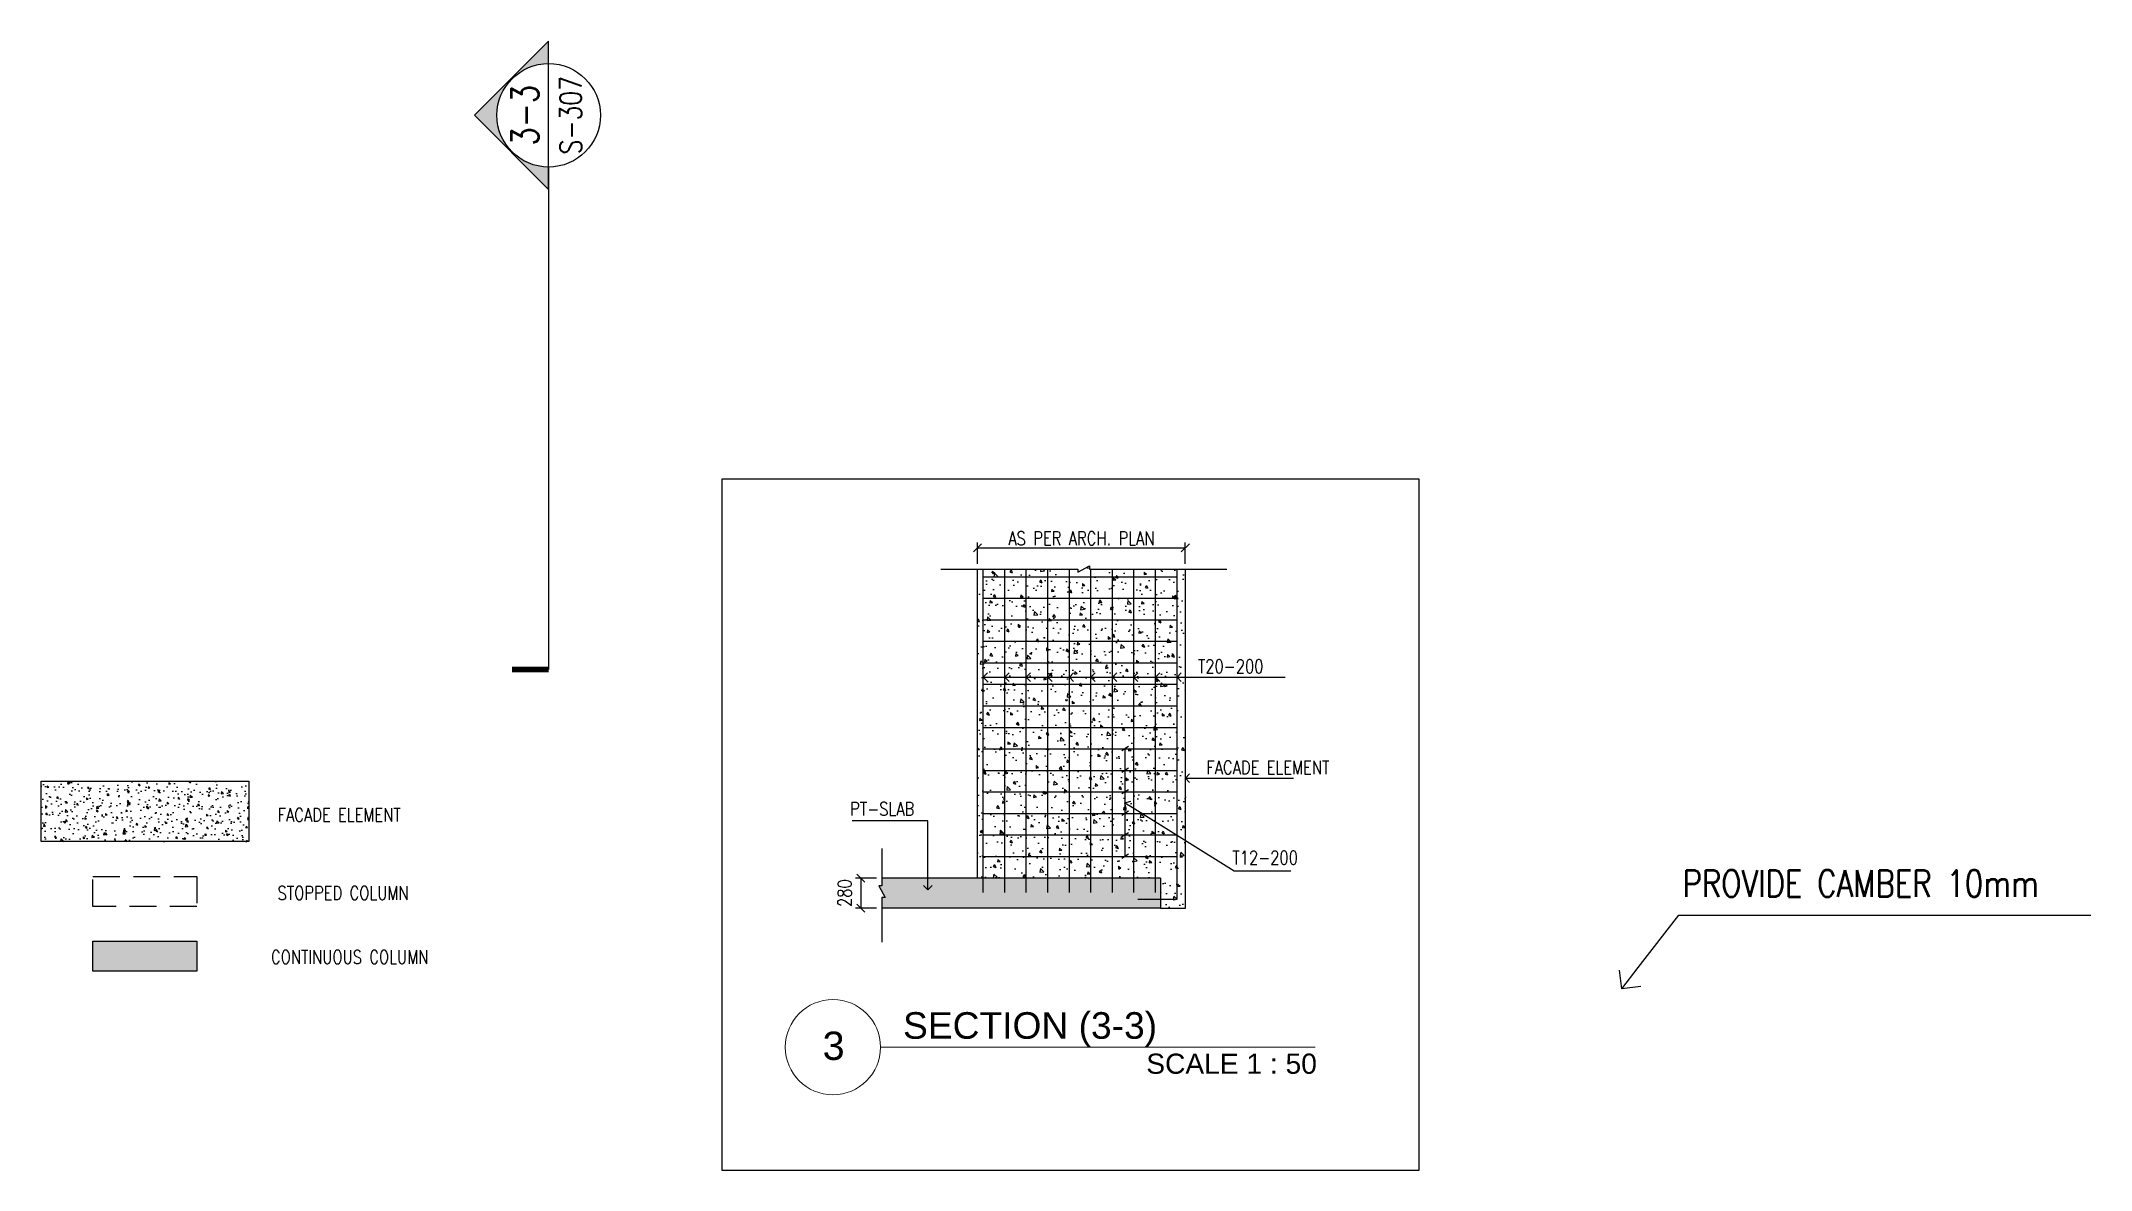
# Model space of a CAD drawing. Header units: inches. Extents: x -1387 to 66769, y -34670 to 11651.
# Drawn here: x 29854 to 48892, y -29036 to -18545 of the extents above; entities that cross this region are included whole.
import ezdxf
from ezdxf import colors
from ezdxf.entities.mleader import LeaderData, LeaderLine
from ezdxf.enums import TextEntityAlignment as Align
from ezdxf.math import Vec2, Vec3

# ---------------------------------------------------------------- set-up
doc = ezdxf.new("R2010")
doc.units = ezdxf.units.IN
doc.header["$MEASUREMENT"] = 0
doc.linetypes.add('HIDDEN', pattern=[0.375, 0.25, -0.125])
for name, color, linetype in [('1st Basement Framing Plan$0$S-DT-LEADER', 43, 'Continuous'), ('4th- Floor Columns$0$S-COL', 6, 'Continuous'), ('4th- Floor Columns$0$S-COL-PATT', 251, 'Continuous'), ('4th- Floor Framing Plan$0$S-CON-SEC', 2, 'Continuous'), ('4th- Floor Framing Plan$0$S-DT-DIMS', 7, 'Continuous'), ('4th- Floor Framing Plan$0$S-DT-LEADER', 43, 'Continuous'), ('4th- Floor Framing Plan$0$S-DT-TEXT', 91, 'Continuous'), ('4th- Floor Framing Plan$0$S-RBAR-RING', 153, 'Continuous'), ('4th- Floor Framing Plan$0$S-SLAB-EDGE', 3, 'Continuous'), ('4th- Floor Framing Plan$0$S-SLAB-PATT', 8, 'Continuous'), ('4th- Floor Framing Plan$0$S-SYMBOLES', 40, 'Continuous'), ('First Floor Framing Plan$0$S-BEAM-TEXT', 223, 'Continuous'), ('ST C', 30, 'HIDDEN')]:
    doc.layers.add(name, color=color, linetype=linetype)
doc.layers.add('4th- Floor Framing Plan$0$S-TEXT-SUB TITLE', color=2, linetype='Continuous', lineweight=9)
doc.layers.add('4th- Floor Framing Plan$0$S-VPORT', color=11, linetype='Continuous', plot=False)
doc.styles.add('4th- Floor Framing Plan$0$APG ROMANS 0.80', font='romans.shx', dxfattribs={"width": 0.8})
doc.styles.add('4th- Floor Framing Plan$0$Arial', font='arial.ttf', dxfattribs={"width": 0.8})
doc.styles.add('First Floor Framing Plan$0$APG ROMANS 0.80', font='romans.shx', dxfattribs={"width": 0.8})
doc.styles.get("Standard").update_dxf_attribs({"font": 'arial.ttf'})
doc.dimstyles.new('4th- Floor Framing Plan$0$APG-STR-50 DT', dxfattribs={"dimscale": 500, "dimtxt": 0.25, "dimasz": 0.15, "dimexe": 0.1, "dimexo": 0.1, "dimgap": 0.05, "dimtad": 1, "dimdec": 0, "dimrnd": 5, "dimzin": 3, "dimdsep": 46, "dimtxsty": '4th- Floor Framing Plan$0$APG ROMANS 0.80', "dimblk": '4th- Floor Framing Plan$0$_Oblique', "dimcen": 0.05, "dimclrd": 256, "dimclre": 256, "dimclrt": 2, "dimadec": 0, "dimazin": 0, "dimtfac": 1, "dimtdec": 0, "dimtofl": 0, "dimtmove": 2, "dimatfit": 3, "dimfxl": 0.35, "dimfxlon": 1, "dimtolj": 1, "dimtzin": 0, "dimarcsym": 0})

msp = doc.modelspace()

# ---------------------------------------------------------------- texts
at = {"layer": '4th- Floor Framing Plan$0$S-DT-TEXT', "style": '4th- Floor Framing Plan$0$APG ROMANS 0.80', "width": 0.8}
for s, p in [('T20-200', (40598.2, -24417.9)), ('FACADE ELEMENT', (40675.5, -25357.9)), ('FACADE ELEMENT ', (32050.8, -25798.6, 0)), ('PT-SLAB', (37368.3, -25742.2, 0)), ('T12-200', (40918.4, -26196)), ('STOPPED COLUMN', (32050.8, -26524.4, 0)), ('CONTINUOUS COLUMN', (31990.1, -27119.4, 0))]:
    msp.add_text(s, height=125, dxfattribs=at).set_placement(p)
at = {"layer": 'First Floor Framing Plan$0$S-BEAM-TEXT', "style": 'First Floor Framing Plan$0$APG ROMANS 0.80', "width": 0.8}
msp.add_text('PROVIDE CAMBER 10mm', height=250, dxfattribs=at).set_placement((45098.1, -26498.6))

# ---------------------------------------------------------------- blocks, each defined once
blk = doc.blocks.new('4th- Floor Framing Plan$0$_Oblique')
at = {"color": 4, "linetype": 'ByBlock', "lineweight": -2}
blk.add_line((-0.5, -0.5), (0.5, 0.5), dxfattribs=at)
blk = doc.blocks.new('*D83')
at = {"layer": '4th- Floor Framing Plan$0$S-DT-DIMS', "lineweight": -2, "transparency": 16777216}
for p, q in [((37612, -26323), (37418, -26323)), ((37468, -26323), (37468, -26603)), ((37612, -26603), (37418, -26603))]:
    blk.add_line(p, q, dxfattribs=at)
at = {"layer": 'DEFPOINTS', "color": 0, "transparency": 16777216}
for p in [(37662, -26323, 0), (37468, -26603), (37662, -26603, 0)]:
    blk.add_point(p, dxfattribs=at)
at = {"layer": '4th- Floor Framing Plan$0$S-DT-DIMS', "lineweight": -2, "transparency": 16777216, "xscale": 75, "yscale": 75, "zscale": 75}
for p, rotation in [((37468, -26323), 90), ((37468, -26603), 270)]:
    blk.add_blockref('4th- Floor Framing Plan$0$_Oblique', p, dxfattribs=dict(at, rotation=rotation))
at = {"layer": '4th- Floor Framing Plan$0$S-DT-DIMS', "color": 2, "transparency": 16777216, "insert": (37318, -26463), "char_height": 125, "attachment_point": 5, "rotation": 90, "style": '4th- Floor Framing Plan$0$APG ROMANS 0.80'}
blk.add_mtext('\\A1;280', dxfattribs=at)
blk = doc.blocks.new('*U80')
at = {"color": 0}
blk.add_line((0.737, 0), (7.463, 0), dxfattribs=at)
blk.add_circle((0, 0), 0.737, dxfattribs=at)
at = {"style": '4th- Floor Framing Plan$0$Arial'}
blk.add_attdef('C', (1.085, 0.13), '', height=0.412, dxfattribs=at)
blk.add_attdef('A', text='', height=0.438, dxfattribs=at).set_placement((0.011, 0.022), align=Align.MIDDLE_CENTER)
blk.add_attdef('D', text='', height=0.312, dxfattribs=at).set_placement((7.491, -0.1), align=Align.TOP_RIGHT)
blk = doc.blocks.new('4th- Floor Framing Plan$0$_Open90')
at = {"color": 0, "linetype": 'ByBlock', "lineweight": -2}
for p, q in [((0, 0), (-1, 0)), ((-0.5, 0.5), (0, 0)), ((0, 0), (-0.5, -0.5))]:
    blk.add_line(p, q, dxfattribs=at)
blk = doc.blocks.new('*D84')
at = {"layer": '4th- Floor Framing Plan$0$S-DT-DIMS', "lineweight": -2, "transparency": 16777216}
for p, q in [((38551, -23404), (38551, -23204)), ((40481, -23404), (40481, -23204)), ((38551, -23254), (40481, -23254))]:
    blk.add_line(p, q, dxfattribs=at)
at = {"layer": 'DEFPOINTS', "color": 0, "transparency": 16777216}
for p in [(40481, -23254), (38551, -23454, 0), (40481, -23454, 0)]:
    blk.add_point(p, dxfattribs=at)
at = {"layer": '4th- Floor Framing Plan$0$S-DT-DIMS', "lineweight": -2, "transparency": 16777216, "xscale": 75, "yscale": 75, "zscale": 75, "rotation": 180}
blk.add_blockref('4th- Floor Framing Plan$0$_Oblique', (38551, -23254), dxfattribs=at)
at = {"layer": '4th- Floor Framing Plan$0$S-DT-DIMS', "lineweight": -2, "transparency": 16777216, "xscale": 75, "yscale": 75, "zscale": 75}
blk.add_blockref('4th- Floor Framing Plan$0$_Oblique', (40481, -23254), dxfattribs=at)
at = {"layer": '4th- Floor Framing Plan$0$S-DT-DIMS', "color": 2, "transparency": 16777216, "insert": (39516, -23166), "char_height": 125, "attachment_point": 5, "style": '4th- Floor Framing Plan$0$APG ROMANS 0.80'}
blk.add_mtext('\\A1;AS PER ARCH. PLAN', dxfattribs=at)
blk = doc.blocks.new('*U86')
blk.add_hatch(color=252).paths.add_polyline_path([(-0.481, 0.69), (-1.17, 0), (-0.961, 0, -1), (0, 0), (0.209, 0)])
for p, q in [((-1.17, 0), (-0.481, 0.69)), ((-0.481, 0.69), (0.209, 0)), ((-0.961, 0), (-5.631, 0)), ((-1.17, 0), (-0.961, 0)), ((-0.961, 0), (0, 0)), ((0, 0), (0.209, 0))]:
    blk.add_line(p, q)
at = {"const_width": 0.05}
blk.add_lwpolyline([(-5.631, 0), (-5.631, 0.341)], dxfattribs=at)
blk.add_circle((-0.481, 0), 0.481)
at = {"color": 0, "style": '4th- Floor Framing Plan$0$APG ROMANS 0.80', "width": 0.8}
for tag, p in [('01', (-0.481, 0.22)), ('02', (-0.481, -0.205))]:
    blk.add_attdef(tag, text='', height=0.25, dxfattribs=at).set_placement(p, align=Align.MIDDLE_CENTER)
blk = doc.blocks.new('1st Basement Framing Plan$0$_Open90')
at = {"color": 0, "linetype": 'ByBlock', "lineweight": -2}
for p, q in [((0, 0), (-1, 0)), ((-0.5, 0.5), (0, 0)), ((0, 0), (-0.5, -0.5))]:
    blk.add_line(p, q, dxfattribs=at)

# ---------------------------------------------------------------- dimensions: what is measured, and where the dimension line sits
at = {"layer": '4th- Floor Framing Plan$0$S-DT-DIMS'}
dim = msp.add_linear_dim(base=(40481.5, -23253.6), p1=(38551.5, -23453.6, 0), p2=(40481.5, -23453.6, 0), text='AS PER ARCH. PLAN', dimstyle='4th- Floor Framing Plan$0$APG-STR-50 DT', dxfattribs=at)
dim.commit()
dim.dimension.update_dxf_attribs({"geometry": '*D84', "text_midpoint": (39516.5, -23166.1)})
dim = msp.add_linear_dim(base=(37467.6, -26602.9), p1=(37661.8, -26322.9, 0), p2=(37661.8, -26602.9, 0), angle=90, dimstyle='4th- Floor Framing Plan$0$APG-STR-50 DT', dxfattribs=at)
dim.commit()
dim.dimension.update_dxf_attribs({"geometry": '*D83', "text_midpoint": (37317.6, -26462.9)})

# ---------------------------------------------------------------- hatches: boundary and pattern name
at = {"layer": '4th- Floor Columns$0$S-COL-PATT'}
msp.add_hatch(color=256, dxfattribs=at).paths.add_polyline_path([(31301.2, -26909.7), (30336.2, -26909.7), (30336.2, -27189.7), (31301.2, -27189.7)])
at = {"layer": '4th- Floor Framing Plan$0$S-SLAB-PATT'}
h = msp.add_hatch(dxfattribs=at)
h.set_pattern_fill('AR-CONC', color=256, scale=1.5, angle=-90)
h.set_pattern_definition([(320, (-49787.95, 2957.63), (-23.90863, -273.277), [28.575, -314.325]), (265, (-49787.95, 2957.63), (286.5853, 52.8651), [22.86, -251.4609]), (10.45144, (-49789.94, 2934.86), (262.6766, -220.4119), [24.285, -267.1354]), (316.1842, (-49711.75, 2957.63), (-63.0635, -406.6186), [42.8625, -471.4875]), (6.63556, (-49717, 2923.74), (371.1392, -356.1062), [36.4275, -400.7034]), (261.18415, (-49711.75, 2957.63), (371.1392, -356.1062), [34.29, -377.1896]), (291, (-49730.8, 2919.53), (-153.3978, -227.4216), [28.575, -314.325]), (236, (-49730.8, 2919.53), (276.28195, -92.70304), [22.86, -251.46]), (341.45144, (-49743.58, 2900.58), (122.88415, -320.1246), [24.285, -267.1349]), (307.5, (-49787.95, 2957.63), (126.83256, -4.6329), [0, -248.412, 0, -255.27, 0, -252.4125]), (277.5, (-49787.95, 2957.63), (150.27086, -100.2295), [0, -145.542, 0, -242.697, 0, -96.2025]), (237.5, (-49787.95, 3042.59), (-8.59312, -203.38589), [0, -95.25, 0, -297.18, 0, -394.335]), (227.5, (-49787.95, 3080.7), (38.13974, -222.19377), [0, -123.825, 0, -197.358, 0, -280.035])])
h.paths.add_polyline_path([(40481.5, -23453.6), (39592.3, -23453.6), (39592.3, -23420.5), (39483.5, -23481.6), (39483.5, -23453.6), (38551.5, -23453.6), (38551.5, -26322.9), (40251.5, -26322.9), (40251.5, -26602.9), (40481.5, -26602.9)])
h = msp.add_hatch(dxfattribs=at)
h.set_pattern_fill('AR-CONC', color=256, angle=-90)
h.set_pattern_definition([(320, (30981.19, 6099.49), (-15.9391, -182.1847), [19.05, -209.55]), (265, (30981.19, 6099.5), (191.0568, 35.2434), [15.24, -167.6406]), (10.45144, (30979.86, 6084.3), (175.1178, -146.9412), [16.19, -178.0902]), (316.1842, (31031.99, 6099.5), (-42.0423, -271.079), [28.575, -314.325]), (6.6356, (31028.48, 6076.9), (247.4261, -237.4041), [24.285, -267.1356]), (261.1842, (31031.99, 6099.5), (247.4261, -237.4041), [22.86, -251.4597]), (291, (31019.29, 6074.09), (-102.2652, -151.6144), [19.05, -209.55]), (236, (31019.29, 6074.1), (184.188, -61.802), [15.24, -167.64]), (341.45144, (31010.76, 6061.46), (81.9228, -213.4164), [16.19, -178.0899]), (307.5, (30981.185, 6099.49), (84.55504, -3.0886), [0, -165.608, 0, -170.18, 0, -168.275]), (277.5, (30981.185, 6099.49), (100.18057, -66.81966), [0, -97.028, 0, -161.798, 0, -64.135]), (237.5, (30981.185, 6156.13), (-5.72874, -135.5906), [0, -63.5, 0, -198.12, 0, -262.89]), (227.5, (30981.19, 6181.53), (25.4265, -148.1292), [0, -82.55, 0, -131.572, 0, -186.69])])
h.paths.add_polyline_path([(31783.7, -25423), (31783.7, -25983), (29853.7, -25983), (29853.7, -25423)])
h = msp.add_hatch(color=252, dxfattribs=at)
h.dxf.hatch_style = 1
h.paths.add_polyline_path([(40251.5, -26322.9), (37661.8, -26322.9), (37661.8, -26395.8), (37633.8, -26395.8), (37694.9, -26504.5), (37661.8, -26504.5), (37661.8, -26602.9), (40251.5, -26602.9)])

# ---------------------------------------------------------------- linework, layer by layer
at = {"layer": '4th- Floor Columns$0$S-COL', "ltscale": 1000}
msp.add_lwpolyline([(31301.2, -26909.7), (31301.2, -27189.7), (30336.2, -27189.7), (30336.2, -26909.7)], close=True, dxfattribs=at)
at = {"layer": '4th- Floor Framing Plan$0$S-CON-SEC'}
for p, q in [((38551.5, -26322.9, 0), (38551.5, -23453.6, 0)), ((40481.5, -26602.9, 0), (40481.5, -23453.6, 0)), ((40251.5, -26322.9, 0), (37661.8, -26322.9, 0)), ((40251.5, -26322.9, 0), (40251.5, -26602.9, 0)), ((40251.5, -26602.9, 0), (37661.8, -26602.9, 0)), ((40251.5, -26602.9, 0), (40481.5, -26602.9, 0))]:
    msp.add_line(p, q, dxfattribs=at)
at = {"layer": '4th- Floor Framing Plan$0$S-CON-SEC', "ltscale": 0.25}
for points in [[(38211.2, -23453.6), (39483.5, -23453.6), (39483.5, -23481.6), (39592.3, -23420.5), (39592.3, -23453.6), (40867.3, -23453.6)], [(37661.8, -26048.6), (37661.8, -26395.8), (37633.8, -26395.8), (37694.9, -26504.5), (37661.8, -26504.5), (37661.8, -26919.7)]]:
    msp.add_lwpolyline(points, dxfattribs=at)
at = {"layer": '4th- Floor Framing Plan$0$S-DT-LEADER'}
for p, q in [((39952.3, -25101.8), (39890.3, -25140.9)), ((39918.8, -25122.9, 0), (39918.8, -26122.9)), ((39952.3, -25301.8), (39890.3, -25340.9)), ((39952.3, -25501.8), (39890.3, -25540.9)), ((39952.3, -25701.8), (39890.3, -25740.9)), ((39952.3, -25901.8), (39890.3, -25940.9)), ((39952.3, -26101.8, 0), (39890.3, -26140.9, 0))]:
    msp.add_line(p, q, dxfattribs=at)
at = {"layer": '4th- Floor Framing Plan$0$S-RBAR-RING'}
for p, q in [((38604.1, -26456.7, 0), (38604.1, -23453.6, 0)), ((38604.1, -23522.9, 0), (40404.1, -23522.9, 0)), ((38804.1, -26456.7, 0), (38804.1, -23453.6, 0)), ((39004.1, -26456.7, 0), (39004.1, -23453.6, 0)), ((39204.1, -26456.7, 0), (39204.1, -23453.6, 0)), ((39404.1, -26456.7, 0), (39404.1, -23453.6, 0)), ((39604.1, -26456.7, 0), (39604.1, -23453.6, 0)), ((39804.1, -26456.7, 0), (39804.1, -23453.6, 0)), ((40004.1, -26456.7, 0), (40004.1, -23453.6, 0)), ((40204.1, -26456.7, 0), (40204.1, -23453.6, 0)), ((40404.1, -26520.4, 0), (40404.1, -23453.6, 0)), ((38604.1, -23722.9, 0), (40404.1, -23722.9, 0)), ((38604.1, -23922.9, 0), (40404.1, -23922.9, 0)), ((38604.1, -24122.9, 0), (40404.1, -24122.9, 0)), ((38604.1, -24322.9, 0), (40404.1, -24322.9, 0)), ((38604.1, -24522.9, 0), (40404.1, -24522.9, 0)), ((38604.1, -24722.9, 0), (40404.1, -24722.9, 0)), ((38604.1, -24922.9, 0), (40404.1, -24922.9, 0)), ((38604.1, -25122.9, 0), (40404.1, -25122.9, 0)), ((38604.1, -25322.9, 0), (40404.1, -25322.9, 0)), ((38604.1, -25522.9, 0), (40404.1, -25522.9, 0)), ((38604.1, -25722.9, 0), (40404.1, -25722.9, 0)), ((38604.1, -25922.9, 0), (40404.1, -25922.9, 0)), ((38604.1, -26122.9, 0), (40404.1, -26122.9, 0)), ((40041.5, -26520.4, 0), (40404.1, -26520.4, 0))]:
    msp.add_line(p, q, dxfattribs=at)
at = {"layer": '4th- Floor Framing Plan$0$S-SLAB-EDGE'}
msp.add_lwpolyline([(31783.7, -25423), (31783.7, -25983), (29853.7, -25983), (29853.7, -25423)], close=True, dxfattribs=at)
at = {"layer": '4th- Floor Framing Plan$0$S-VPORT', "ltscale": 0.01}
msp.add_lwpolyline([(42652.6, -22617.1), (36176.7, -22617.1), (36176.7, -29036), (42652.6, -29036)], close=True, dxfattribs=at)
at = {"layer": 'ST C', "ltscale": 1000}
msp.add_lwpolyline([(31301.2, -26307.5), (31301.2, -26587.5), (30336.2, -26587.5), (30336.2, -26307.5)], close=True, dxfattribs=at)

# ---------------------------------------------------------------- block references
at = {"layer": '4th- Floor Framing Plan$0$S-SYMBOLES', "color": 4}
ref = msp.add_blockref('*U86', (34568.4, -18754.3, 0), dxfattribs=dict(at, xscale=1000, yscale=1000, zscale=1000, rotation=90))
ref.add_attrib('02', 'S-307', dxfattribs={"layer": '0', "color": 0, "height": 200, "rotation": 90, "style": '4th- Floor Framing Plan$0$APG ROMANS 0.80', "width": 0.8}).set_placement((34773.3, -19234.8, 0), align=Align.MIDDLE_CENTER)
ref.add_attrib('01', '3-3', dxfattribs={"layer": '0', "color": 0, "height": 250, "rotation": 90, "style": '4th- Floor Framing Plan$0$APG ROMANS 0.80', "width": 0.8}).set_placement((34348.5, -19234.8, 0), align=Align.MIDDLE_CENTER)
at = {"layer": '4th- Floor Framing Plan$0$S-TEXT-SUB TITLE', "color": 4, "xscale": 600, "yscale": 600, "zscale": 600}
msp.add_blockref('*U80', (37208.4, -27894.5), dxfattribs=at).add_auto_attribs({'D': 'SCALE 1 : 50', 'A': '3', 'C': 'SECTION (3-3)'})

msp.set_redraw_order([(e.dxf.handle, doc.entitydb.next_handle()) for e in msp.query("TEXT MTEXT ATTDEF DIMENSION ARC_DIMENSION")])  # texts and dimensions are drawn at this point

# ---------------------------------------------------------------- leaders
at = {"layer": '1st Basement Framing Plan$0$S-DT-LEADER'}
ml = msp.add_multileader_mtext('Standard', dxfattribs=at)
ml.set_content('')
ml.set_leader_properties(color=256)
ml.set_arrow_properties(name='1st Basement Framing Plan$0$_Open90')
ml.build(insert=Vec2(0, 0))
ml.multileader.update_dxf_attribs({"has_dogleg": 0, "dogleg_length": 0.36, "arrow_head_size": 250, "scale": 500})
ctx = ml.context
ctx.base_point, ctx.scale, ctx.char_height, ctx.arrow_head_size, ctx.landing_gap_size, ctx.plane_origin = Vec3(48892.4, -26667.2), 500, 90, 250, 45, Vec3(44966.4, -26824.4)
notes = []
notes.append((ctx, [(0, (1, 1, 0), (48712.4, -26667.2), (1, 0), 180, [(0, [(44535.5, -27353.4), (45063, -26667.2)], 0, [])])]))
ctx.mtext, ml.multileader.dxf.content_type = None, 0
at = {"layer": '4th- Floor Framing Plan$0$S-DT-LEADER'}
ml = msp.add_multileader_mtext('Standard', dxfattribs=at)
ml.set_content('')
ml.set_leader_properties(color=256)
ml.set_arrow_properties(name='4th- Floor Framing Plan$0$_Open90')
ml.build(insert=Vec2(0, 0))
ml.multileader.update_dxf_attribs({"has_dogleg": 0, "dogleg_length": 0.36, "arrow_head_size": 80, "scale": 500})
ctx = ml.context
ctx.base_point, ctx.scale, ctx.char_height, ctx.arrow_head_size, ctx.landing_gap_size, ctx.plane_origin = Vec3(39609.6, -24455.6, 0), 500, 90, 80, 45, Vec3(39271, -23549.7, 0)
notes.append((ctx, [(0, (1, 1, 0), (39429.6, -24455.6, 0), (1, 0), 180, [(0, [(38604.1, -24455.6, 0), (39367.7, -24455.6, 0)], 0, [])])]))
ctx.mtext, ml.multileader.dxf.content_type = None, 0
ml = msp.add_multileader_mtext('Standard', dxfattribs=at)
ml.set_content('')
ml.set_leader_properties(color=256)
ml.set_arrow_properties(name='4th- Floor Framing Plan$0$_Open90')
ml.build(insert=Vec2(0, 0))
ml.multileader.update_dxf_attribs({"has_dogleg": 0, "dogleg_length": 0.36, "arrow_head_size": 80, "scale": 500})
ctx = ml.context
ctx.base_point, ctx.scale, ctx.char_height, ctx.arrow_head_size, ctx.landing_gap_size, ctx.plane_origin = Vec3(39809.6, -24455.6, 0), 500, 90, 80, 45, Vec3(39471, -23549.7, 0)
notes.append((ctx, [(0, (1, 1, 0), (39629.6, -24455.6, 0), (1, 0), 180, [(0, [(38804.1, -24455.6, 0), (39567.7, -24455.6, 0)], 0, [])])]))
ctx.mtext, ml.multileader.dxf.content_type = None, 0
ml = msp.add_multileader_mtext('Standard', dxfattribs=at)
ml.set_content('')
ml.set_leader_properties(color=256)
ml.set_arrow_properties(name='4th- Floor Framing Plan$0$_Open90')
ml.build(insert=Vec2(0, 0))
ml.multileader.update_dxf_attribs({"has_dogleg": 0, "dogleg_length": 0.36, "arrow_head_size": 80, "scale": 500})
ctx = ml.context
ctx.base_point, ctx.scale, ctx.char_height, ctx.arrow_head_size, ctx.landing_gap_size, ctx.plane_origin = Vec3(40009.6, -24455.6, 0), 500, 90, 80, 45, Vec3(39671, -23549.7, 0)
notes.append((ctx, [(0, (1, 1, 0), (39829.6, -24455.6, 0), (1, 0), 180, [(0, [(39004.1, -24455.6, 0), (39767.7, -24455.6, 0)], 0, [])])]))
ctx.mtext, ml.multileader.dxf.content_type = None, 0
ml = msp.add_multileader_mtext('Standard', dxfattribs=at)
ml.set_content('')
ml.set_leader_properties(color=256)
ml.set_arrow_properties(name='4th- Floor Framing Plan$0$_Open90')
ml.build(insert=Vec2(0, 0))
ml.multileader.update_dxf_attribs({"has_dogleg": 0, "dogleg_length": 0.36, "arrow_head_size": 80, "scale": 500})
ctx = ml.context
ctx.base_point, ctx.scale, ctx.char_height, ctx.arrow_head_size, ctx.landing_gap_size, ctx.plane_origin = Vec3(40209.6, -24455.6, 0), 500, 90, 80, 45, Vec3(39871, -23549.7, 0)
notes.append((ctx, [(0, (1, 1, 0), (40029.6, -24455.6, 0), (1, 0), 180, [(0, [(39204.1, -24455.6, 0), (39967.7, -24455.6, 0)], 0, [])])]))
ctx.mtext, ml.multileader.dxf.content_type = None, 0
ml = msp.add_multileader_mtext('Standard', dxfattribs=at)
ml.set_content('')
ml.set_leader_properties(color=256)
ml.set_arrow_properties(name='4th- Floor Framing Plan$0$_Open90')
ml.build(insert=Vec2(0, 0))
ml.multileader.update_dxf_attribs({"has_dogleg": 0, "dogleg_length": 0.36, "arrow_head_size": 80, "scale": 500})
ctx = ml.context
ctx.base_point, ctx.scale, ctx.char_height, ctx.arrow_head_size, ctx.landing_gap_size, ctx.plane_origin = Vec3(40409.6, -24455.6, 0), 500, 90, 80, 45, Vec3(40071, -23549.7, 0)
notes.append((ctx, [(0, (1, 1, 0), (40229.6, -24455.6, 0), (1, 0), 180, [(0, [(39404.1, -24455.6, 0), (40167.7, -24455.6, 0)], 0, [])])]))
ctx.mtext, ml.multileader.dxf.content_type = None, 0
ml = msp.add_multileader_mtext('Standard', dxfattribs=at)
ml.set_content('')
ml.set_leader_properties(color=256)
ml.set_arrow_properties(name='4th- Floor Framing Plan$0$_Open90')
ml.build(insert=Vec2(0, 0))
ml.multileader.update_dxf_attribs({"has_dogleg": 0, "dogleg_length": 0.36, "arrow_head_size": 80, "scale": 500})
ctx = ml.context
ctx.base_point, ctx.scale, ctx.char_height, ctx.arrow_head_size, ctx.landing_gap_size, ctx.plane_origin = Vec3(40609.6, -24455.6, 0), 500, 90, 80, 45, Vec3(40271, -23549.7, 0)
notes.append((ctx, [(0, (1, 1, 0), (40429.6, -24455.6, 0), (1, 0), 180, [(0, [(39604.1, -24455.6, 0), (40367.7, -24455.6, 0)], 0, [])])]))
ctx.mtext, ml.multileader.dxf.content_type = None, 0
ml = msp.add_multileader_mtext('Standard', dxfattribs=at)
ml.set_content('')
ml.set_leader_properties(color=256)
ml.set_arrow_properties(name='4th- Floor Framing Plan$0$_Open90')
ml.build(insert=Vec2(0, 0))
ml.multileader.update_dxf_attribs({"has_dogleg": 0, "dogleg_length": 0.36, "arrow_head_size": 80, "scale": 500})
ctx = ml.context
ctx.base_point, ctx.scale, ctx.char_height, ctx.arrow_head_size, ctx.landing_gap_size, ctx.plane_origin = Vec3(40809.6, -24455.6, 0), 500, 90, 80, 45, Vec3(40471, -23549.7, 0)
notes.append((ctx, [(0, (1, 1, 0), (40629.6, -24455.6, 0), (1, 0), 180, [(0, [(39804.1, -24455.6, 0), (40567.7, -24455.6, 0)], 0, [])])]))
ctx.mtext, ml.multileader.dxf.content_type = None, 0
ml = msp.add_multileader_mtext('Standard', dxfattribs=at)
ml.set_content('')
ml.set_leader_properties(color=256)
ml.set_arrow_properties(name='4th- Floor Framing Plan$0$_Open90')
ml.build(insert=Vec2(0, 0))
ml.multileader.update_dxf_attribs({"has_dogleg": 0, "dogleg_length": 0.36, "arrow_head_size": 80, "scale": 500})
ctx = ml.context
ctx.base_point, ctx.scale, ctx.char_height, ctx.arrow_head_size, ctx.landing_gap_size, ctx.plane_origin = Vec3(41104.9, -24455.6), 500, 90, 80, 45, Vec3(40666.1, -23549.7)
notes.append((ctx, [(0, (1, 1, 0), (40924.9, -24455.6), (1, 0), 180, [(0, [(39999.2, -24455.6), (40762.8, -24455.6)], 0, [])])]))
ctx.mtext, ml.multileader.dxf.content_type = None, 0
ml = msp.add_multileader_mtext('Standard', dxfattribs=at)
ml.set_content('')
ml.set_leader_properties(color=256)
ml.set_arrow_properties(name='4th- Floor Framing Plan$0$_Open90')
ml.build(insert=Vec2(0, 0))
ml.multileader.update_dxf_attribs({"has_dogleg": 0, "dogleg_length": 0.36, "arrow_head_size": 80, "scale": 500})
ctx = ml.context
ctx.base_point, ctx.scale, ctx.char_height, ctx.arrow_head_size, ctx.landing_gap_size, ctx.plane_origin = Vec3(41209.6, -24455.6, 0), 500, 90, 80, 45, Vec3(40871, -23549.7, 0)
notes.append((ctx, [(0, (1, 1, 0), (41029.6, -24455.6, 0), (1, 0), 180, [(0, [(40204.1, -24455.6, 0), (40967.7, -24455.6, 0)], 0, [])])]))
ctx.mtext, ml.multileader.dxf.content_type = None, 0
ml = msp.add_multileader_mtext('Standard', dxfattribs=at)
ml.set_content('')
ml.set_leader_properties(color=256)
ml.set_arrow_properties(name='4th- Floor Framing Plan$0$_Open90')
ml.build(insert=Vec2(0, 0))
ml.multileader.update_dxf_attribs({"has_dogleg": 0, "dogleg_length": 0.36, "arrow_head_size": 80, "scale": 500})
ctx = ml.context
ctx.base_point, ctx.scale, ctx.char_height, ctx.arrow_head_size, ctx.landing_gap_size, ctx.plane_origin = Vec3(41409.6, -24455.6, 0), 500, 90, 80, 45, Vec3(41071, -23549.7, 0)
notes.append((ctx, [(0, (1, 1, 0), (41229.6, -24455.6, 0), (1, 0), 180, [(0, [(40404.1, -24455.6, 0), (41167.7, -24455.6, 0)], 0, [])])]))
ctx.mtext, ml.multileader.dxf.content_type = None, 0
ml = msp.add_multileader_mtext('Standard', dxfattribs=at)
ml.set_content('')
ml.set_leader_properties(color=256)
ml.set_arrow_properties(name='4th- Floor Framing Plan$0$_Open90')
ml.build(insert=Vec2(0, 0))
ml.multileader.update_dxf_attribs({"has_dogleg": 0, "dogleg_length": 0.36, "arrow_head_size": 80, "scale": 500})
ctx = ml.context
ctx.base_point, ctx.scale, ctx.char_height, ctx.arrow_head_size, ctx.landing_gap_size, ctx.plane_origin = Vec3(41486.9, -25395.6, 0), 500, 90, 80, 45, Vec3(41148.3, -24489.7, 0)
notes.append((ctx, [(0, (1, 1, 0), (41306.9, -25395.6, 0), (1, 0), 180, [(0, [(40481.5, -25395.6, 0), (41245, -25395.6, 0)], 0, [])])]))
ctx.mtext, ml.multileader.dxf.content_type = None, 0
ml = msp.add_multileader_mtext('Standard', dxfattribs=at)
ml.set_content('')
ml.set_leader_properties(color=256)
ml.set_arrow_properties(name='4th- Floor Framing Plan$0$_Open90')
ml.build(insert=Vec2(0, 0))
ml.multileader.update_dxf_attribs({"has_dogleg": 0, "dogleg_length": 0.36, "arrow_head_size": 80, "scale": 500})
ctx = ml.context
ctx.base_point, ctx.scale, ctx.char_height, ctx.arrow_head_size, ctx.landing_gap_size, ctx.plane_origin = Vec3(41461.4, -26255.4), 500, 90, 80, 45, Vec3(41308.4, -24881.9)
notes.append((ctx, [(0, (1, 1, 0), (41281.4, -26255.4), (1, 0), 180, [(0, [(39918.8, -25622.9), (40935.8, -26255.4)], 0, [])])]))
ctx.mtext, ml.multileader.dxf.content_type = None, 0
ml = msp.add_multileader_mtext('Standard', dxfattribs=at)
ml.set_content('')
ml.set_leader_properties(color=256)
ml.set_arrow_properties(name='4th- Floor Framing Plan$0$_Open90')
ml.build(insert=Vec2(0, 0))
ml.multileader.update_dxf_attribs({"has_dogleg": 0, "dogleg_length": 0.36, "arrow_head_size": 80, "scale": 500})
ctx = ml.context
ctx.base_point, ctx.scale, ctx.char_height, ctx.arrow_head_size, ctx.landing_gap_size, ctx.plane_origin = Vec3(37386.8, -25792.3, 0), 500, 90, 80, 45, Vec3(38090.8, -26698.2, 0)
ctx.text_align_type = 2
notes.append((ctx, [(0, (1, 1, 0), (37566.8, -25792.3, 0), (-1, 0), 180, [(0, [(38090.8, -26431.6, 0), (38090.8, -25792.3, 0)], 0, [])])]))
ctx.mtext, ml.multileader.dxf.content_type = None, 0
for ctx, leaders in notes:
    for number, flags, end, landing, length, lines in leaders:
        leader = LeaderData()
        leader.index, (leader.has_last_leader_line, leader.has_dogleg_vector, leader.attachment_direction) = number, flags
        leader.last_leader_point, leader.dogleg_vector, leader.dogleg_length = Vec3(end), Vec3(landing), length
        for number, points, colour, breaks in lines:
            line = LeaderLine()
            line.index, line.vertices, line.color, line.breaks = number, Vec3.list(points), colors.encode_raw_color(colour), breaks
            leader.lines.append(line)
        ctx.leaders.append(leader)

doc.saveas('drawing.dxf')
